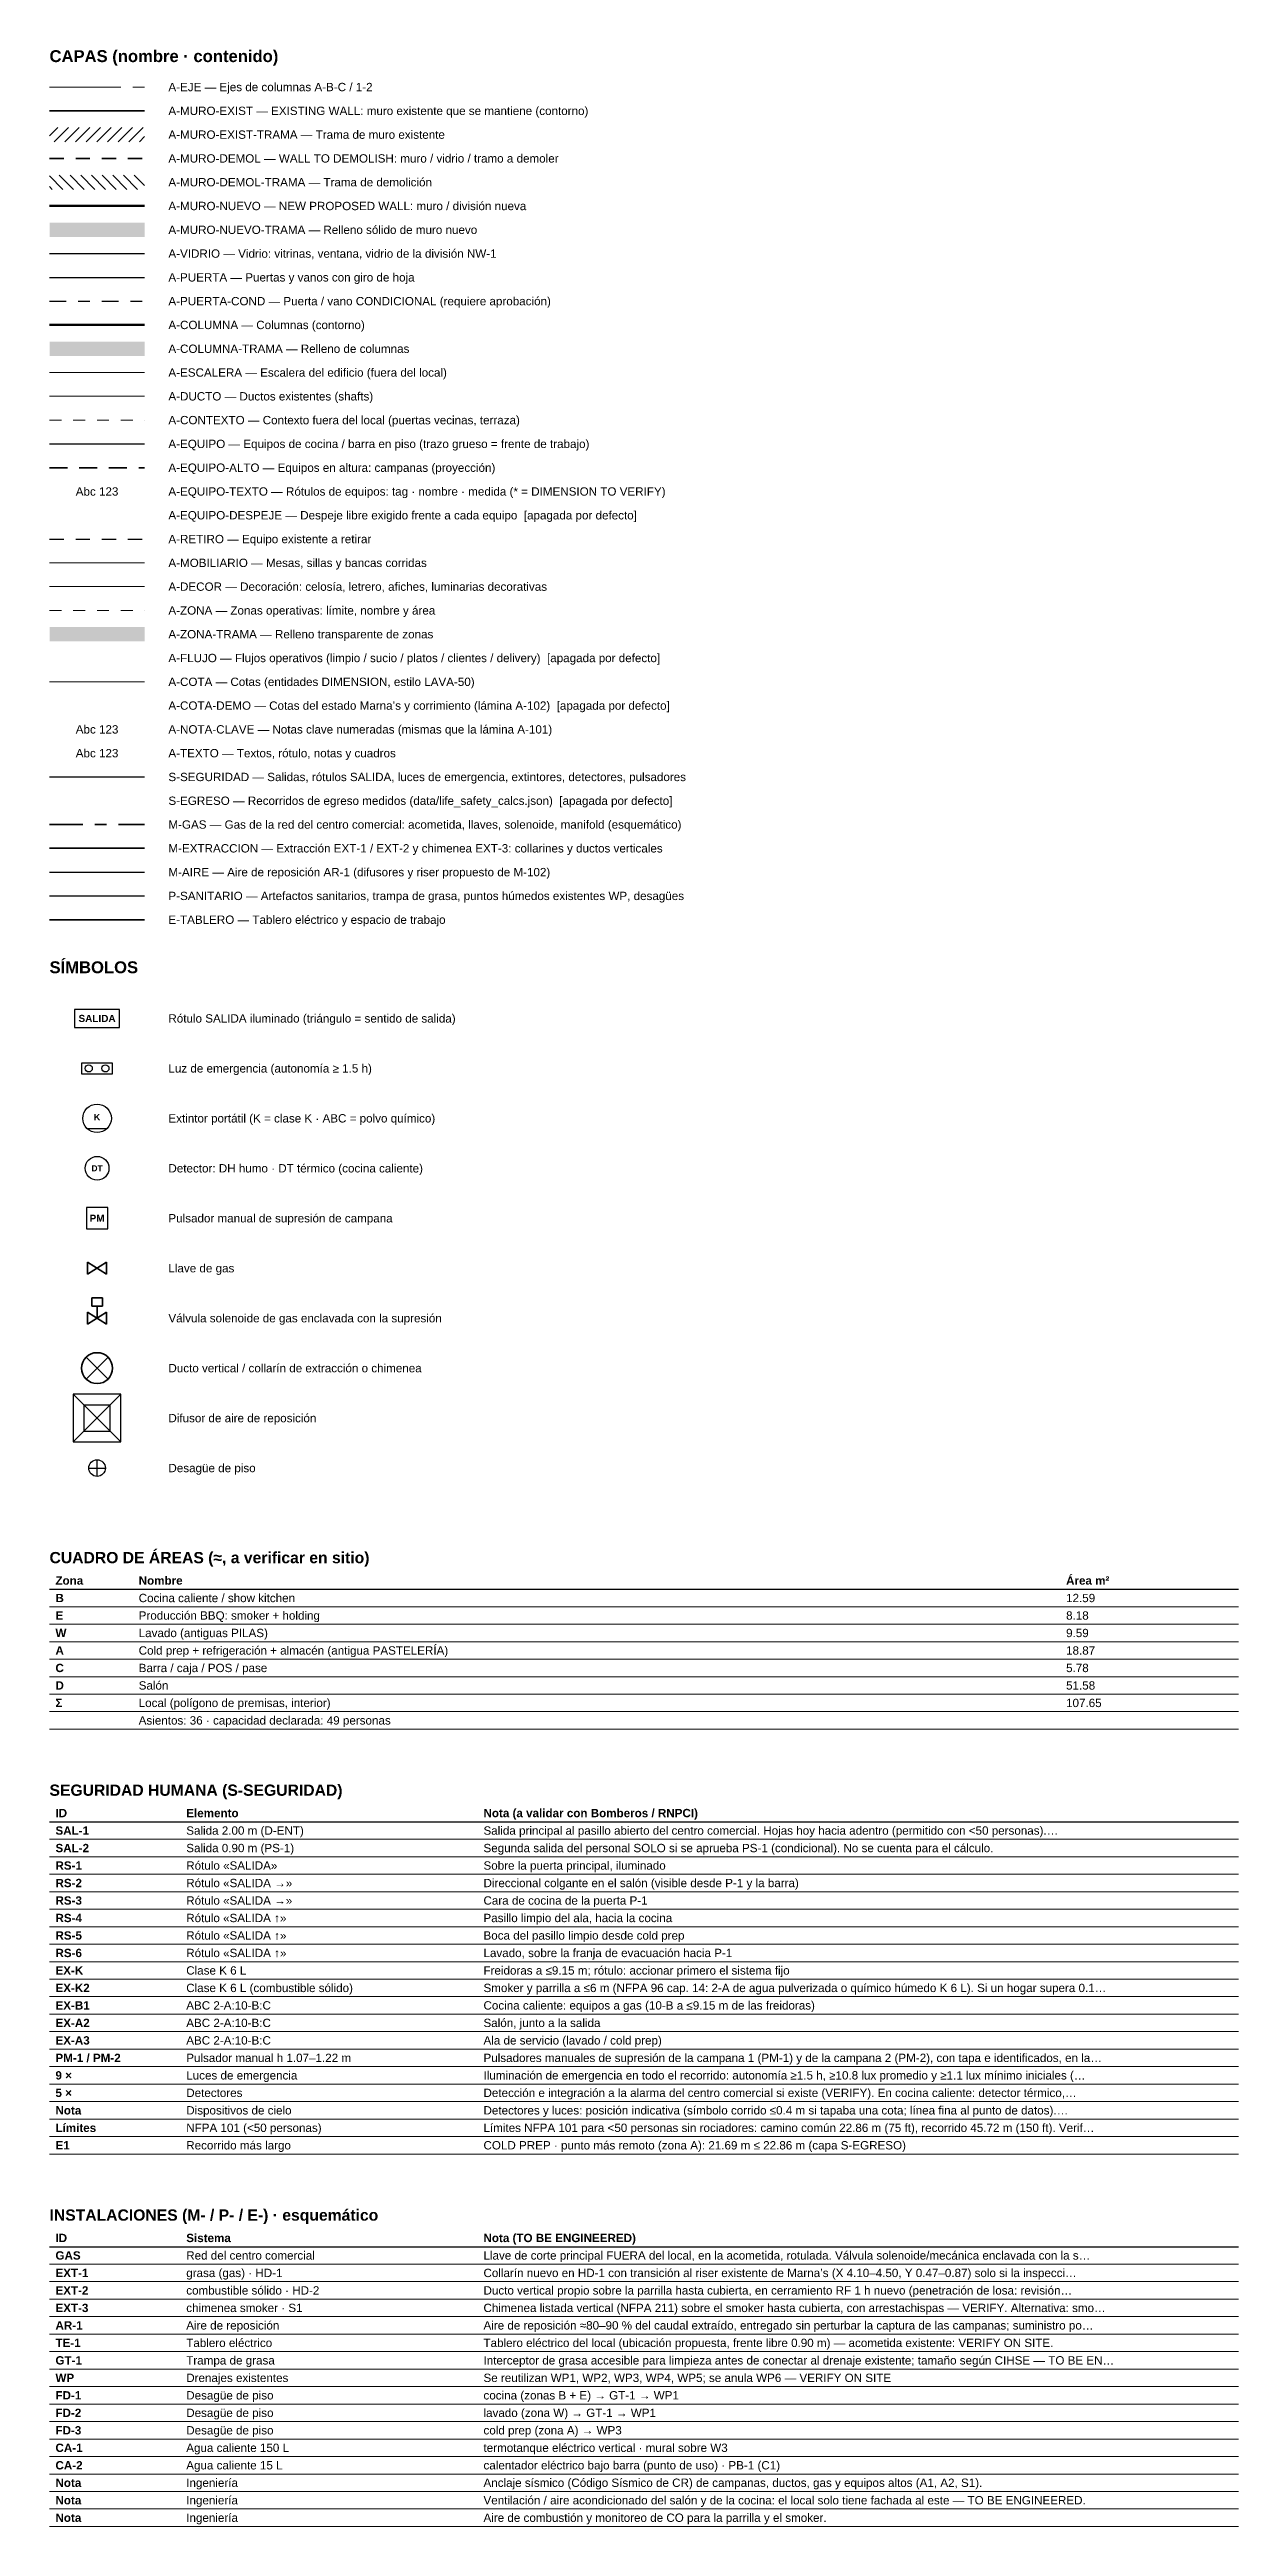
# Model space of a CAD drawing. Header units: metres. Extents: x -2.4 to 39.4, y -19.8 to 2.7.
# Drawn here: x 29.4 to 39.4, y -18.54 to 2.29 of the extents above; entities that cross this region are included whole.
import ezdxf
from ezdxf.enums import TextEntityAlignment as Align

# ---------------------------------------------------------------- set-up
doc = ezdxf.new("R2010")
doc.units = ezdxf.units.M
for name, pattern in [('LAVA_COND', [0.24, 0.14, -0.04, 0.02, -0.04]), ('LAVA_DEMOL', [0.18, 0.12, -0.06]), ('LAVA_EJE', [0.9, 0.6, -0.1, 0.1, -0.1]), ('LAVA_FINO', [0.09, 0.06, -0.03]), ('LAVA_GAS', [0.4, 0.28, -0.05, 0.02, -0.05]), ('LAVA_OCULTO', [0.21, 0.15, -0.06])]:
    doc.linetypes.add(name, pattern=pattern)
for name, color, linetype, lineweight in [('A-COLUMNA', 7, 'Continuous', 50), ('A-COLUMNA-TRAMA', 8, 'Continuous', 5), ('A-CONTEXTO', 9, 'LAVA_FINO', 13), ('A-COTA', 7, 'Continuous', 13), ('A-DECOR', 32, 'Continuous', 13), ('A-DUCTO', 8, 'Continuous', 18), ('A-EJE', 8, 'LAVA_EJE', 13), ('A-EQUIPO', 30, 'Continuous', 25), ('A-EQUIPO-ALTO', 30, 'LAVA_OCULTO', 35), ('A-EQUIPO-TEXTO', 7, 'Continuous', 13), ('A-ESCALERA', 8, 'Continuous', 18), ('A-MOBILIARIO', 94, 'Continuous', 18), ('A-MURO-DEMOL', 1, 'LAVA_DEMOL', 35), ('A-MURO-DEMOL-TRAMA', 11, 'Continuous', 5), ('A-MURO-EXIST', 8, 'Continuous', 35), ('A-MURO-EXIST-TRAMA', 253, 'Continuous', 5), ('A-MURO-NUEVO', 7, 'Continuous', 70), ('A-MURO-NUEVO-TRAMA', 7, 'Continuous', 5), ('A-NOTA-CLAVE', 7, 'Continuous', 18), ('A-PUERTA', 150, 'Continuous', 25), ('A-PUERTA-COND', 1, 'LAVA_COND', 25), ('A-RETIRO', 1, 'LAVA_DEMOL', 25), ('A-TEXTO', 7, 'Continuous', 18), ('A-VIDRIO', 4, 'Continuous', 25), ('A-ZONA', 8, 'LAVA_FINO', 18), ('A-ZONA-TRAMA', 8, 'Continuous', 5), ('E-TABLERO', 200, 'Continuous', 35), ('M-AIRE', 140, 'Continuous', 25), ('M-EXTRACCION', 6, 'Continuous', 35), ('M-GAS', 40, 'LAVA_GAS', 35), ('P-SANITARIO', 5, 'Continuous', 25), ('S-SEGURIDAD', 1, 'Continuous', 25)]:
    doc.layers.add(name, color=color, linetype=linetype, lineweight=lineweight)
doc.styles.add('LAVA', font='arial.ttf')
doc.styles.add('LAVA-B', font='arialbd.ttf')

msp = doc.modelspace()

# ---------------------------------------------------------------- texts
at = {"layer": 'A-EQUIPO-TEXTO', "style": 'LAVA'}
msp.add_text('Abc 123', height=0.07, dxfattribs=at).set_placement((29.8, -1.43), align=Align.MIDDLE_CENTER)
at = {"layer": 'A-NOTA-CLAVE', "style": 'LAVA'}
msp.add_text('Abc 123', height=0.07, dxfattribs=at).set_placement((29.8, -3.43), align=Align.MIDDLE_CENTER)
at = {"layer": 'A-TEXTO'}
for s, height, style, p in [('CAPAS (nombre · contenido)', 0.1, 'LAVA-B', (29.4, 2.23)), ('A-EJE — Ejes de columnas A-B-C / 1-2', 0.07, 'LAVA', (30.4, 1.97)), ('A-MURO-EXIST — EXISTING WALL: muro existente que se mantiene (contorno)', 0.07, 'LAVA', (30.4, 1.77)), ('A-MURO-EXIST-TRAMA — Trama de muro existente', 0.07, 'LAVA', (30.4, 1.57)), ('A-MURO-DEMOL — WALL TO DEMOLISH: muro / vidrio / tramo a demoler', 0.07, 'LAVA', (30.4, 1.37)), ('A-MURO-DEMOL-TRAMA — Trama de demolición', 0.07, 'LAVA', (30.4, 1.17)), ('A-MURO-NUEVO — NEW PROPOSED WALL: muro / división nueva', 0.07, 'LAVA', (30.4, 0.97)), ('A-MURO-NUEVO-TRAMA — Relleno sólido de muro nuevo', 0.07, 'LAVA', (30.4, 0.77)), ('A-VIDRIO — Vidrio: vitrinas, ventana, vidrio de la división NW-1', 0.07, 'LAVA', (30.4, 0.57)), ('A-PUERTA — Puertas y vanos con giro de hoja', 0.07, 'LAVA', (30.4, 0.37)), ('A-PUERTA-COND — Puerta / vano CONDICIONAL (requiere aprobación)', 0.07, 'LAVA', (30.4, 0.17)), ('A-COLUMNA — Columnas (contorno)', 0.07, 'LAVA', (30.4, -0.03)), ('A-COLUMNA-TRAMA — Relleno de columnas', 0.07, 'LAVA', (30.4, -0.23)), ('A-ESCALERA — Escalera del edificio (fuera del local)', 0.07, 'LAVA', (30.4, -0.43)), ('A-DUCTO — Ductos existentes (shafts)', 0.07, 'LAVA', (30.4, -0.63)), ('A-CONTEXTO — Contexto fuera del local (puertas vecinas, terraza)', 0.07, 'LAVA', (30.4, -0.83)), ('A-EQUIPO — Equipos de cocina / barra en piso (trazo grueso = frente de trabajo)', 0.07, 'LAVA', (30.4, -1.03)), ('A-EQUIPO-ALTO — Equipos en altura: campanas (proyección)', 0.07, 'LAVA', (30.4, -1.23)), ('A-EQUIPO-TEXTO — Rótulos de equipos: tag · nombre · medida (* = DIMENSION TO VERIFY)', 0.07, 'LAVA', (30.4, -1.43)), ('A-EQUIPO-DESPEJE — Despeje libre exigido frente a cada equipo  [apagada por defecto]', 0.07, 'LAVA', (30.4, -1.63)), ('A-RETIRO — Equipo existente a retirar', 0.07, 'LAVA', (30.4, -1.83)), ('A-MOBILIARIO — Mesas, sillas y bancas corridas', 0.07, 'LAVA', (30.4, -2.03)), ('A-DECOR — Decoración: celosía, letrero, afiches, luminarias decorativas', 0.07, 'LAVA', (30.4, -2.23)), ('A-ZONA — Zonas operativas: límite, nombre y área', 0.07, 'LAVA', (30.4, -2.43)), ('A-ZONA-TRAMA — Relleno transparente de zonas', 0.07, 'LAVA', (30.4, -2.63)), ('A-FLUJO — Flujos operativos (limpio / sucio / platos / clientes / delivery)  [apagada por defecto]', 0.07, 'LAVA', (30.4, -2.83)), ('A-COTA — Cotas (entidades DIMENSION, estilo LAVA-50)', 0.07, 'LAVA', (30.4, -3.03)), ('A-COTA-DEMO — Cotas del estado Marna’s y corrimiento (lámina A-102)  [apagada por defecto]', 0.07, 'LAVA', (30.4, -3.23)), ('A-NOTA-CLAVE — Notas clave numeradas (mismas que la lámina A-101)', 0.07, 'LAVA', (30.4, -3.43)), ('A-TEXTO — Textos, rótulo, notas y cuadros', 0.07, 'LAVA', (30.4, -3.63)), ('S-SEGURIDAD — Salidas, rótulos SALIDA, luces de emergencia, extintores, detectores, pulsadores', 0.07, 'LAVA', (30.4, -3.83)), ('S-EGRESO — Recorridos de egreso medidos (data/life_safety_calcs.json)  [apagada por defecto]', 0.07, 'LAVA', (30.4, -4.03)), ('M-GAS — Gas de la red del centro comercial: acometida, llaves, solenoide, manifold (esquemático)', 0.07, 'LAVA', (30.4, -4.23)), ('M-EXTRACCION — Extracción EXT-1 / EXT-2 y chimenea EXT-3: collarines y ductos verticales', 0.07, 'LAVA', (30.4, -4.43)), ('M-AIRE — Aire de reposición AR-1 (difusores y riser propuesto de M-102)', 0.07, 'LAVA', (30.4, -4.63)), ('P-SANITARIO — Artefactos sanitarios, trampa de grasa, puntos húmedos existentes WP, desagües', 0.07, 'LAVA', (30.4, -4.83)), ('E-TABLERO — Tablero eléctrico y espacio de trabajo', 0.07, 'LAVA', (30.4, -5.03)), ('SÍMBOLOS', 0.1, 'LAVA-B', (29.4, -5.43)), ('Rótulo SALIDA iluminado (triángulo = sentido de salida)', 0.07, 'LAVA', (30.4, -5.86)), ('Luz de emergencia (autonomía ≥ 1.5 h)', 0.07, 'LAVA', (30.4, -6.28)), ('Extintor portátil (K = clase K · ABC = polvo químico)', 0.07, 'LAVA', (30.4, -6.7)), ('Detector: DH humo · DT térmico (cocina caliente)', 0.07, 'LAVA', (30.4, -7.12)), ('Pulsador manual de supresión de campana', 0.07, 'LAVA', (30.4, -7.54)), ('Llave de gas', 0.07, 'LAVA', (30.4, -7.96)), ('Válvula solenoide de gas enclavada con la supresión', 0.07, 'LAVA', (30.4, -8.38)), ('Ducto vertical / collarín de extracción o chimenea', 0.07, 'LAVA', (30.4, -8.8)), ('Difusor de aire de reposición', 0.07, 'LAVA', (30.4, -9.22)), ('Desagüe de piso', 0.07, 'LAVA', (30.4, -9.64)), ('CUADRO DE ÁREAS (≈, a verificar en sitio)', 0.0945, 'LAVA-B', (29.4, -10.393)), ('Zona', 0.07, 'LAVA-B', (29.45, -10.5855)), ('Nombre', 0.07, 'LAVA-B', (30.15, -10.5855)), ('Área m²', 0.07, 'LAVA-B', (37.95, -10.5855)), ('B', 0.07, 'LAVA-B', (29.45, -10.7325)), ('Cocina caliente / show kitchen', 0.07, 'LAVA', (30.15, -10.7325)), ('12.59', 0.07, 'LAVA', (37.95, -10.7325)), ('W', 0.07, 'LAVA-B', (29.45, -11.0265)), ('E', 0.07, 'LAVA-B', (29.45, -10.8795)), ('Producción BBQ: smoker + holding', 0.07, 'LAVA', (30.15, -10.8795)), ('Lavado (antiguas PILAS)', 0.07, 'LAVA', (30.15, -11.0265)), ('8.18', 0.07, 'LAVA', (37.95, -10.8795)), ('9.59', 0.07, 'LAVA', (37.95, -11.0265)), ('A', 0.07, 'LAVA-B', (29.45, -11.1735)), ('Cold prep + refrigeración + almacén (antigua PASTELERÍA)', 0.07, 'LAVA', (30.15, -11.1735)), ('18.87', 0.07, 'LAVA', (37.95, -11.1735)), ('C', 0.07, 'LAVA-B', (29.45, -11.3205)), ('D', 0.07, 'LAVA-B', (29.45, -11.4675)), ('Salón', 0.07, 'LAVA', (30.15, -11.4675)), ('Barra / caja / POS / pase', 0.07, 'LAVA', (30.15, -11.3205)), ('5.78', 0.07, 'LAVA', (37.95, -11.3205)), ('51.58', 0.07, 'LAVA', (37.95, -11.4675)), ('Σ', 0.07, 'LAVA-B', (29.45, -11.6145)), ('Local (polígono de premisas, interior)', 0.07, 'LAVA', (30.15, -11.6145)), ('107.65', 0.07, 'LAVA', (37.95, -11.6145)), ('Asientos: 36 · capacidad declarada: 49 personas', 0.07, 'LAVA', (30.15, -11.7615)), ('SEGURIDAD HUMANA (S-SEGURIDAD)', 0.0945, 'LAVA-B', (29.4, -12.348)), ('SAL-1', 0.07, 'LAVA-B', (29.45, -12.6875)), ('ID', 0.07, 'LAVA-B', (29.45, -12.5405)), ('Salida 2.00 m (D-ENT)', 0.07, 'LAVA', (30.55, -12.6875)), ('Elemento', 0.07, 'LAVA-B', (30.55, -12.5405)), ('Salida principal al pasillo abierto del centro comercial. Hojas hoy hacia adentro (permitido con <50 personas).…', 0.07, 'LAVA', (33.05, -12.6875)), ('Nota (a validar con Bomberos / RNPCI)', 0.07, 'LAVA-B', (33.05, -12.5405)), ('SAL-2', 0.07, 'LAVA-B', (29.45, -12.8345)), ('Salida 0.90 m (PS-1)', 0.07, 'LAVA', (30.55, -12.8345)), ('Segunda salida del personal SOLO si se aprueba PS-1 (condicional). No se cuenta para el cálculo.', 0.07, 'LAVA', (33.05, -12.8345)), ('RS-1', 0.07, 'LAVA-B', (29.45, -12.9815)), ('RS-2', 0.07, 'LAVA-B', (29.45, -13.1285)), ('Rótulo «SALIDA»', 0.07, 'LAVA', (30.55, -12.9815)), ('Rótulo «SALIDA →»', 0.07, 'LAVA', (30.55, -13.1285)), ('Sobre la puerta principal, iluminado', 0.07, 'LAVA', (33.05, -12.9815)), ('Direccional colgante en el salón (visible desde P-1 y la barra)', 0.07, 'LAVA', (33.05, -13.1285)), ('RS-3', 0.07, 'LAVA-B', (29.45, -13.2755)), ('Rótulo «SALIDA →»', 0.07, 'LAVA', (30.55, -13.2755)), ('Cara de cocina de la puerta P-1', 0.07, 'LAVA', (33.05, -13.2755)), ('RS-4', 0.07, 'LAVA-B', (29.45, -13.4225)), ('RS-5', 0.07, 'LAVA-B', (29.45, -13.5695)), ('Rótulo «SALIDA ↑»', 0.07, 'LAVA', (30.55, -13.4225)), ('Rótulo «SALIDA ↑»', 0.07, 'LAVA', (30.55, -13.5695)), ('Pasillo limpio del ala, hacia la cocina', 0.07, 'LAVA', (33.05, -13.4225)), ('Boca del pasillo limpio desde cold prep', 0.07, 'LAVA', (33.05, -13.5695)), ('RS-6', 0.07, 'LAVA-B', (29.45, -13.7165)), ('Rótulo «SALIDA ↑»', 0.07, 'LAVA', (30.55, -13.7165)), ('Lavado, sobre la franja de evacuación hacia P-1', 0.07, 'LAVA', (33.05, -13.7165)), ('EX-K', 0.07, 'LAVA-B', (29.45, -13.8635)), ('Clase K 6 L', 0.07, 'LAVA', (30.55, -13.8635)), ('Freidoras a ≤9.15 m; rótulo: accionar primero el sistema fijo', 0.07, 'LAVA', (33.05, -13.8635)), ('EX-K2', 0.07, 'LAVA-B', (29.45, -14.0105)), ('EX-B1', 0.07, 'LAVA-B', (29.45, -14.1575)), ('ABC 2-A:10-B:C', 0.07, 'LAVA', (30.55, -14.1575)), ('Clase K 6 L (combustible sólido)', 0.07, 'LAVA', (30.55, -14.0105)), ('Smoker y parrilla a ≤6 m (NFPA 96 cap. 14: 2-A de agua pulverizada o químico húmedo K 6 L). Si un hogar supera 0.1…', 0.07, 'LAVA', (33.05, -14.0105)), ('Cocina caliente: equipos a gas (10-B a ≤9.15 m de las freidoras)', 0.07, 'LAVA', (33.05, -14.1575)), ('EX-A2', 0.07, 'LAVA-B', (29.45, -14.3045)), ('ABC 2-A:10-B:C', 0.07, 'LAVA', (30.55, -14.3045)), ('Salón, junto a la salida', 0.07, 'LAVA', (33.05, -14.3045)), ('EX-A3', 0.07, 'LAVA-B', (29.45, -14.4515)), ('PM-1 / PM-2', 0.07, 'LAVA-B', (29.45, -14.5985)), ('ABC 2-A:10-B:C', 0.07, 'LAVA', (30.55, -14.4515)), ('Pulsador manual h 1.07–1.22 m', 0.07, 'LAVA', (30.55, -14.5985)), ('Ala de servicio (lavado / cold prep)', 0.07, 'LAVA', (33.05, -14.4515)), ('Pulsadores manuales de supresión de la campana 1 (PM-1) y de la campana 2 (PM-2), con tapa e identificados, en la…', 0.07, 'LAVA', (33.05, -14.5985)), ('9 ×', 0.07, 'LAVA-B', (29.45, -14.7455)), ('Luces de emergencia', 0.07, 'LAVA', (30.55, -14.7455)), ('Iluminación de emergencia en todo el recorrido: autonomía ≥1.5 h, ≥10.8 lux promedio y ≥1.1 lux mínimo iniciales (…', 0.07, 'LAVA', (33.05, -14.7455)), ('5 ×', 0.07, 'LAVA-B', (29.45, -14.8925)), ('Detectores', 0.07, 'LAVA', (30.55, -14.8925)), ('Detección e integración a la alarma del centro comercial si existe (VERIFY). En cocina caliente: detector térmico,…', 0.07, 'LAVA', (33.05, -14.8925)), ('Nota', 0.07, 'LAVA-B', (29.45, -15.0395)), ('Límites', 0.07, 'LAVA-B', (29.45, -15.1865)), ('Dispositivos de cielo', 0.07, 'LAVA', (30.55, -15.0395)), ('NFPA 101 (<50 personas)', 0.07, 'LAVA', (30.55, -15.1865)), ('Detectores y luces: posición indicativa (símbolo corrido ≤0.4 m si tapaba una cota; línea fina al punto de datos).…', 0.07, 'LAVA', (33.05, -15.0395)), ('Límites NFPA 101 para <50 personas sin rociadores: camino común 22.86 m (75 ft), recorrido 45.72 m (150 ft). Verif…', 0.07, 'LAVA', (33.05, -15.1865)), ('E1', 0.07, 'LAVA-B', (29.45, -15.3335)), ('Recorrido más largo', 0.07, 'LAVA', (30.55, -15.3335)), ('COLD PREP · punto más remoto (zona A): 21.69 m ≤ 22.86 m (capa S-EGRESO)', 0.07, 'LAVA', (33.05, -15.3335)), ('INSTALACIONES (M- / P- / E-) · esquemático', 0.0945, 'LAVA-B', (29.4, -15.92)), ('GAS', 0.07, 'LAVA-B', (29.45, -16.2595)), ('ID', 0.07, 'LAVA-B', (29.45, -16.1125)), ('Sistema', 0.07, 'LAVA-B', (30.55, -16.1125)), ('Red del centro comercial', 0.07, 'LAVA', (30.55, -16.2595)), ('Nota (TO BE ENGINEERED)', 0.07, 'LAVA-B', (33.05, -16.1125)), ('Llave de corte principal FUERA del local, en la acometida, rotulada. Válvula solenoide/mecánica enclavada con la s…', 0.07, 'LAVA', (33.05, -16.2595)), ('EXT-1', 0.07, 'LAVA-B', (29.45, -16.4065)), ('grasa (gas) · HD-1', 0.07, 'LAVA', (30.55, -16.4065)), ('Collarín nuevo en HD-1 con transición al riser existente de Marna’s (X 4.10–4.50, Y 0.47–0.87) solo si la inspecci…', 0.07, 'LAVA', (33.05, -16.4065)), ('EXT-2', 0.07, 'LAVA-B', (29.45, -16.5535)), ('combustible sólido · HD-2', 0.07, 'LAVA', (30.55, -16.5535)), ('Ducto vertical propio sobre la parrilla hasta cubierta, en cerramiento RF 1 h nuevo (penetración de losa: revisión…', 0.07, 'LAVA', (33.05, -16.5535)), ('AR-1', 0.07, 'LAVA-B', (29.45, -16.8475)), ('EXT-3', 0.07, 'LAVA-B', (29.45, -16.7005)), ('Aire de reposición', 0.07, 'LAVA', (30.55, -16.8475)), ('chimenea smoker · S1', 0.07, 'LAVA', (30.55, -16.7005)), ('Aire de reposición ≈80–90 % del caudal extraído, entregado sin perturbar la captura de las campanas; suministro po…', 0.07, 'LAVA', (33.05, -16.8475)), ('Chimenea listada vertical (NFPA 211) sobre el smoker hasta cubierta, con arrestachispas — VERIFY. Alternativa: smo…', 0.07, 'LAVA', (33.05, -16.7005)), ('TE-1', 0.07, 'LAVA-B', (29.45, -16.9945)), ('Tablero eléctrico', 0.07, 'LAVA', (30.55, -16.9945)), ('Tablero eléctrico del local (ubicación propuesta, frente libre 0.90 m) — acometida existente: VERIFY ON SITE.', 0.07, 'LAVA', (33.05, -16.9945)), ('WP', 0.07, 'LAVA-B', (29.45, -17.2885)), ('GT-1', 0.07, 'LAVA-B', (29.45, -17.1415)), ('Trampa de grasa', 0.07, 'LAVA', (30.55, -17.1415)), ('Drenajes existentes', 0.07, 'LAVA', (30.55, -17.2885)), ('Se reutilizan WP1, WP2, WP3, WP4, WP5; se anula WP6 — VERIFY ON SITE', 0.07, 'LAVA', (33.05, -17.2885)), ('Interceptor de grasa accesible para limpieza antes de conectar al drenaje existente; tamaño según CIHSE — TO BE EN…', 0.07, 'LAVA', (33.05, -17.1415)), ('FD-1', 0.07, 'LAVA-B', (29.45, -17.4355)), ('Desagüe de piso', 0.07, 'LAVA', (30.55, -17.4355)), ('cocina (zonas B + E) → GT-1 → WP1', 0.07, 'LAVA', (33.05, -17.4355)), ('FD-2', 0.07, 'LAVA-B', (29.45, -17.5825)), ('FD-3', 0.07, 'LAVA-B', (29.45, -17.7295)), ('Desagüe de piso', 0.07, 'LAVA', (30.55, -17.5825)), ('Desagüe de piso', 0.07, 'LAVA', (30.55, -17.7295)), ('cold prep (zona A) → WP3', 0.07, 'LAVA', (33.05, -17.7295)), ('lavado (zona W) → GT-1 → WP1', 0.07, 'LAVA', (33.05, -17.5825)), ('CA-1', 0.07, 'LAVA-B', (29.45, -17.8765)), ('Agua caliente 150 L', 0.07, 'LAVA', (30.55, -17.8765)), ('termotanque eléctrico vertical · mural sobre W3', 0.07, 'LAVA', (33.05, -17.8765)), ('CA-2', 0.07, 'LAVA-B', (29.45, -18.0235)), ('Agua caliente 15 L', 0.07, 'LAVA', (30.55, -18.0235)), ('calentador eléctrico bajo barra (punto de uso) · PB-1 (C1)', 0.07, 'LAVA', (33.05, -18.0235)), ('Nota', 0.07, 'LAVA-B', (29.45, -18.1705)), ('Nota', 0.07, 'LAVA-B', (29.45, -18.3175)), ('Ingeniería', 0.07, 'LAVA', (30.55, -18.1705)), ('Ingeniería', 0.07, 'LAVA', (30.55, -18.3175)), ('Anclaje sísmico (Código Sísmico de CR) de campanas, ductos, gas y equipos altos (A1, A2, S1).', 0.07, 'LAVA', (33.05, -18.1705)), ('Ventilación / aire acondicionado del salón y de la cocina: el local solo tiene fachada al este — TO BE ENGINEERED.', 0.07, 'LAVA', (33.05, -18.3175)), ('Nota', 0.07, 'LAVA-B', (29.45, -18.4645)), ('Ingeniería', 0.07, 'LAVA', (30.55, -18.4645)), ('Aire de combustión y monitoreo de CO para la parrilla y el smoker.', 0.07, 'LAVA', (33.05, -18.4645))]:
    msp.add_text(s, height=height, dxfattribs=dict(at, style=style)).set_placement(p, align=Align.MIDDLE_LEFT)
at = {"layer": 'A-TEXTO', "style": 'LAVA'}
msp.add_text('Abc 123', height=0.07, dxfattribs=at).set_placement((29.8, -3.63), align=Align.MIDDLE_CENTER)

# ---------------------------------------------------------------- blocks, each defined once
blk = doc.blocks.new('LAVA-SALIDA')
blk.add_lwpolyline([(-0.19, -0.075), (0.19, -0.075), (0.19, 0.075), (-0.19, 0.075)], close=True)
at = {"style": 'LAVA-B'}
blk.add_text('SALIDA', height=0.06, dxfattribs=at).set_placement((0, 0), align=Align.MIDDLE_CENTER)
blk = doc.blocks.new('LAVA-LUZ-EMERG')
blk.add_lwpolyline([(-0.13, -0.045), (0.13, -0.045), (0.13, 0.045), (-0.13, 0.045)], close=True)
for centre in [(-0.07, 0), (0.07, 0)]:
    blk.add_circle(centre, 0.03)
blk = doc.blocks.new('LAVA-EXTINTOR')
blk.add_lwpolyline([(-0.085, -0.085), (0.085, -0.085)])
blk.add_circle((0, 0), 0.12)
at = {"style": 'LAVA-B'}
blk.add_attdef('CLASE', text='', height=0.055, dxfattribs=at).set_placement((0, 0.01), align=Align.MIDDLE_CENTER)
blk = doc.blocks.new('LAVA-DETECTOR')
blk.add_circle((0, 0), 0.1)
at = {"style": 'LAVA-B'}
blk.add_attdef('TIPO', text='', height=0.05, dxfattribs=at).set_placement((0, 0), align=Align.MIDDLE_CENTER)
blk = doc.blocks.new('LAVA-PULSADOR')
blk.add_lwpolyline([(-0.09, -0.09), (0.09, -0.09), (0.09, 0.09), (-0.09, 0.09)], close=True)
at = {"style": 'LAVA-B'}
blk.add_text('PM', height=0.06, dxfattribs=at).set_placement((0, 0), align=Align.MIDDLE_CENTER)
blk = doc.blocks.new('LAVA-VALVULA')
blk.add_lwpolyline([(-0.08, -0.05), (0.08, 0.05), (0.08, -0.05), (-0.08, 0.05)], close=True)
blk = doc.blocks.new('LAVA-SOLENOIDE')
blk.add_line((0, 0), (0, 0.1))
for points in [[(-0.08, -0.05), (0.08, 0.05), (0.08, -0.05), (-0.08, 0.05)], [(-0.045, 0.1), (0.045, 0.1), (0.045, 0.17), (-0.045, 0.17)]]:
    blk.add_lwpolyline(points, close=True)
blk = doc.blocks.new('LAVA-DUCTO-V')
for p, q in [((-0.092, 0.092), (0.092, -0.092)), ((-0.092, -0.092), (0.092, 0.092))]:
    blk.add_line(p, q)
blk.add_circle((0, 0), 0.13)
blk = doc.blocks.new('LAVA-DIFUSOR')
for p, q in [((-0.2, 0.2), (0.2, -0.2)), ((-0.2, -0.2), (0.2, 0.2))]:
    blk.add_line(p, q)
for points in [[(-0.2, -0.2), (0.2, -0.2), (0.2, 0.2), (-0.2, 0.2)], [(-0.11, -0.11), (0.11, -0.11), (0.11, 0.11), (-0.11, 0.11)]]:
    blk.add_lwpolyline(points, close=True)
blk = doc.blocks.new('LAVA-DESAGUE')
for p, q in [((-0.07, 0), (0.07, 0)), ((0, -0.07), (0, 0.07))]:
    blk.add_line(p, q)
blk.add_circle((0, 0), 0.07)

# ---------------------------------------------------------------- hatches: boundary and pattern name
at = {"layer": 'A-COLUMNA-TRAMA'}
h = msp.add_hatch(color=256, dxfattribs=at)
h.dxf.hatch_style = 1
h.paths.add_polyline_path([(30.2, -0.17), (30.2, -0.29), (29.4, -0.29), (29.4, -0.17)])
at = {"layer": 'A-MURO-DEMOL-TRAMA'}
h = msp.add_hatch(dxfattribs=at)
h.set_pattern_fill('ANSI31', color=256, scale=0.02, angle=90)
h.paths.add_polyline_path([(30.2, 1.23), (30.2, 1.11), (29.4, 1.11), (29.4, 1.23)])
at = {"layer": 'A-MURO-EXIST-TRAMA'}
h = msp.add_hatch(dxfattribs=at)
h.set_pattern_fill('ANSI31', color=256, scale=0.02)
h.paths.add_polyline_path([(30.2, 1.63), (30.2, 1.51), (29.4, 1.51), (29.4, 1.63)])
at = {"layer": 'A-MURO-NUEVO-TRAMA'}
h = msp.add_hatch(color=256, dxfattribs=at)
h.dxf.hatch_style = 1
h.paths.add_polyline_path([(30.2, 0.83), (30.2, 0.71), (29.4, 0.71), (29.4, 0.83)])
at = {"layer": 'A-ZONA-TRAMA', "true_color": 0x2f6fd0, "transparency": 33554482}
h = msp.add_hatch(color=256, dxfattribs=at)
h.dxf.hatch_style = 1
h.paths.add_polyline_path([(30.2, -2.57), (30.2, -2.69), (29.4, -2.69), (29.4, -2.57)])

# ---------------------------------------------------------------- linework, layer by layer
at = {"layer": 'A-COLUMNA'}
msp.add_line((29.4, -0.03), (30.2, -0.03), dxfattribs=at)
at = {"layer": 'A-CONTEXTO'}
msp.add_line((29.4, -0.83), (30.2, -0.83), dxfattribs=at)
at = {"layer": 'A-COTA'}
msp.add_line((29.4, -3.03), (30.2, -3.03), dxfattribs=at)
at = {"layer": 'A-DECOR'}
msp.add_line((29.4, -2.23), (30.2, -2.23), dxfattribs=at)
at = {"layer": 'A-DUCTO'}
msp.add_line((29.4, -0.63), (30.2, -0.63), dxfattribs=at)
at = {"layer": 'A-EJE'}
msp.add_line((29.4, 1.97), (30.2, 1.97), dxfattribs=at)
at = {"layer": 'A-EQUIPO'}
msp.add_line((29.4, -1.03), (30.2, -1.03), dxfattribs=at)
at = {"layer": 'A-EQUIPO-ALTO'}
msp.add_line((29.4, -1.23), (30.2, -1.23), dxfattribs=at)
at = {"layer": 'A-ESCALERA'}
msp.add_line((29.4, -0.43), (30.2, -0.43), dxfattribs=at)
at = {"layer": 'A-MOBILIARIO'}
msp.add_line((29.4, -2.03), (30.2, -2.03), dxfattribs=at)
at = {"layer": 'A-MURO-DEMOL'}
msp.add_line((29.4, 1.37), (30.2, 1.37), dxfattribs=at)
at = {"layer": 'A-MURO-EXIST'}
msp.add_line((29.4, 1.77), (30.2, 1.77), dxfattribs=at)
at = {"layer": 'A-MURO-NUEVO'}
msp.add_line((29.4, 0.97), (30.2, 0.97), dxfattribs=at)
at = {"layer": 'A-PUERTA'}
msp.add_line((29.4, 0.37), (30.2, 0.37), dxfattribs=at)
at = {"layer": 'A-PUERTA-COND'}
msp.add_line((29.4, 0.17), (30.2, 0.17), dxfattribs=at)
at = {"layer": 'A-RETIRO'}
msp.add_line((29.4, -1.83), (30.2, -1.83), dxfattribs=at)
at = {"layer": 'A-TEXTO', "lineweight": 25}
for p, q in [((29.4, -10.659), (39.4, -10.659)), ((29.4, -12.614), (39.4, -12.614)), ((29.4, -16.186), (39.4, -16.186))]:
    msp.add_line(p, q, dxfattribs=at)
at = {"layer": 'A-TEXTO', "lineweight": 5}
for p, q in [((29.4, -10.806), (39.4, -10.806)), ((29.4, -10.953), (39.4, -10.953)), ((29.4, -11.1), (39.4, -11.1)), ((29.4, -11.247), (39.4, -11.247)), ((29.4, -11.394), (39.4, -11.394)), ((29.4, -11.541), (39.4, -11.541)), ((29.4, -11.688), (39.4, -11.688)), ((29.4, -11.835), (39.4, -11.835)), ((29.4, -12.761), (39.4, -12.761)), ((29.4, -12.908), (39.4, -12.908)), ((29.4, -13.055), (39.4, -13.055)), ((29.4, -13.202), (39.4, -13.202)), ((29.4, -13.349), (39.4, -13.349)), ((29.4, -13.496), (39.4, -13.496)), ((29.4, -13.643), (39.4, -13.643)), ((29.4, -13.79), (39.4, -13.79)), ((29.4, -13.937), (39.4, -13.937)), ((29.4, -14.084), (39.4, -14.084)), ((29.4, -14.231), (39.4, -14.231)), ((29.4, -14.378), (39.4, -14.378)), ((29.4, -14.525), (39.4, -14.525)), ((29.4, -14.672), (39.4, -14.672)), ((29.4, -14.819), (39.4, -14.819)), ((29.4, -14.966), (39.4, -14.966)), ((29.4, -15.113), (39.4, -15.113)), ((29.4, -15.26), (39.4, -15.26)), ((29.4, -15.407), (39.4, -15.407)), ((29.4, -16.333), (39.4, -16.333)), ((29.4, -16.48), (39.4, -16.48)), ((29.4, -16.627), (39.4, -16.627)), ((29.4, -16.774), (39.4, -16.774)), ((29.4, -16.921), (39.4, -16.921)), ((29.4, -17.068), (39.4, -17.068)), ((29.4, -17.215), (39.4, -17.215)), ((29.4, -17.362), (39.4, -17.362)), ((29.4, -17.509), (39.4, -17.509)), ((29.4, -17.656), (39.4, -17.656)), ((29.4, -17.803), (39.4, -17.803)), ((29.4, -17.95), (39.4, -17.95)), ((29.4, -18.097), (39.4, -18.097)), ((29.4, -18.244), (39.4, -18.244)), ((29.4, -18.391), (39.4, -18.391)), ((29.4, -18.538), (39.4, -18.538))]:
    msp.add_line(p, q, dxfattribs=at)
at = {"layer": 'A-VIDRIO'}
msp.add_line((29.4, 0.57), (30.2, 0.57), dxfattribs=at)
at = {"layer": 'A-ZONA'}
msp.add_line((29.4, -2.43), (30.2, -2.43), dxfattribs=at)
at = {"layer": 'E-TABLERO'}
msp.add_line((29.4, -5.03), (30.2, -5.03), dxfattribs=at)
at = {"layer": 'M-AIRE'}
msp.add_line((29.4, -4.63), (30.2, -4.63), dxfattribs=at)
at = {"layer": 'M-EXTRACCION'}
msp.add_line((29.4, -4.43), (30.2, -4.43), dxfattribs=at)
at = {"layer": 'M-GAS'}
msp.add_line((29.4, -4.23), (30.2, -4.23), dxfattribs=at)
at = {"layer": 'P-SANITARIO'}
msp.add_line((29.4, -4.83), (30.2, -4.83), dxfattribs=at)
at = {"layer": 'S-SEGURIDAD'}
msp.add_line((29.4, -3.83), (30.2, -3.83), dxfattribs=at)

# ---------------------------------------------------------------- block references
at = {"layer": 'M-AIRE'}
msp.add_blockref('LAVA-DIFUSOR', (29.8, -9.22), dxfattribs=at)
at = {"layer": 'M-EXTRACCION'}
msp.add_blockref('LAVA-DUCTO-V', (29.8, -8.8), dxfattribs=at)
at = {"layer": 'M-GAS'}
for name, p in [('LAVA-VALVULA', (29.8, -7.96)), ('LAVA-SOLENOIDE', (29.8, -8.38))]:
    msp.add_blockref(name, p, dxfattribs=at)
at = {"layer": 'P-SANITARIO'}
msp.add_blockref('LAVA-DESAGUE', (29.8, -9.64), dxfattribs=at)
at = {"layer": 'S-SEGURIDAD'}
for name, p in [('LAVA-SALIDA', (29.8, -5.86)), ('LAVA-LUZ-EMERG', (29.8, -6.28)), ('LAVA-PULSADOR', (29.8, -7.54))]:
    msp.add_blockref(name, p, dxfattribs=at)
ref = msp.add_blockref('LAVA-EXTINTOR', (29.8, -6.7), dxfattribs=at)
ref.add_attrib('CLASE', 'K', dxfattribs={"height": 0.055, "style": 'LAVA-B'}).set_placement((29.8, -6.69), align=Align.MIDDLE_CENTER)
ref = msp.add_blockref('LAVA-DETECTOR', (29.8, -7.12), dxfattribs=at)
ref.add_attrib('TIPO', 'DT', dxfattribs={"height": 0.05, "style": 'LAVA-B'}).set_placement((29.8, -7.12), align=Align.MIDDLE_CENTER)

msp.set_redraw_order([(e.dxf.handle, doc.entitydb.next_handle()) for e in msp.query("TEXT MTEXT ATTDEF DIMENSION ARC_DIMENSION")])  # texts and dimensions are drawn at this point

doc.saveas('drawing.dxf')
